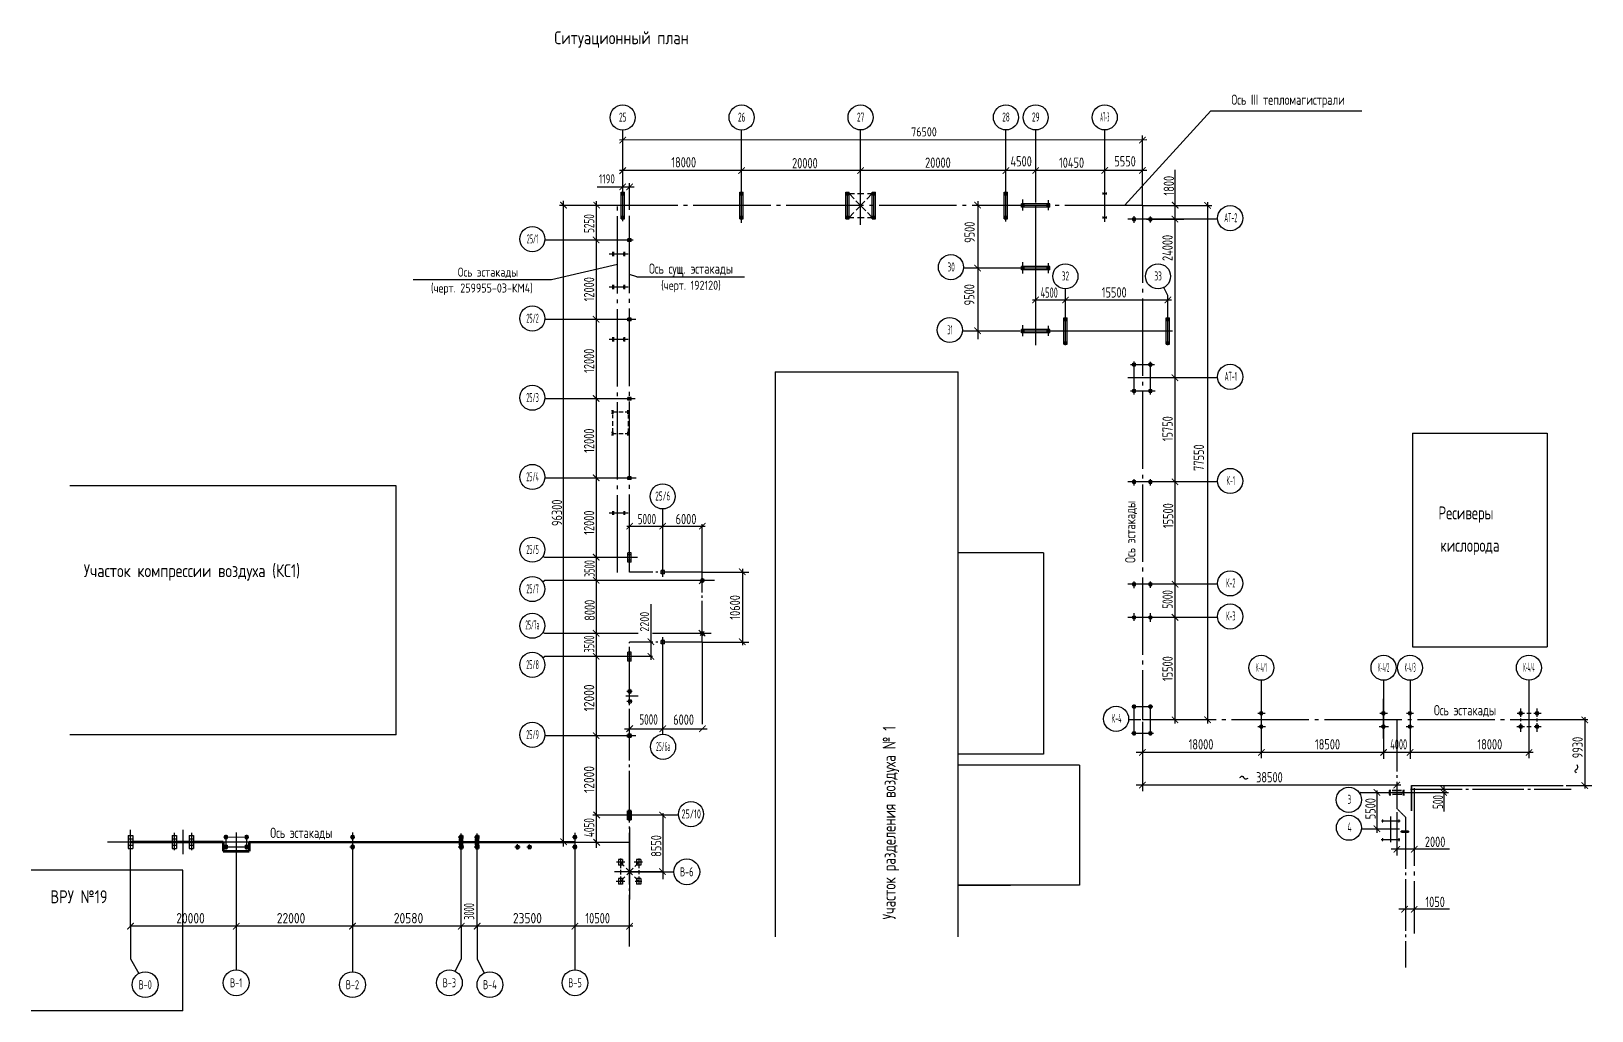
# Model space of a CAD drawing. Header units: inches. Extents: x -228863 to 215834, y 14270 to 189847.
# Drawn here: x -179242 to -149012, y 113064 to 132031 of the extents above; entities that cross this region are included whole.
import ezdxf
from ezdxf.enums import TextEntityAlignment as Align

# ---------------------------------------------------------------- set-up
doc = ezdxf.new("R2010")
doc.units = ezdxf.units.IN
doc.header["$MEASUREMENT"] = 0
doc.linetypes.add('ACAD_ISO04W100', pattern=[30, 24, -3, 0, -3])
doc.linetypes.add('GOST2.303 5', pattern=[24, 20, -1.5, 1, -1.5])
doc.layers.get('0').update_dxf_attribs({"linetype": 'CONTINUOUS', "lineweight": 20})
for name, color, linetype in [('DIM', 2, 'CONTINUOUS'), ('неосновной', 7, 'CONTINUOUS'), ('осевая', 7, 'ACAD_ISO04W100'), ('Размеры', 7, 'CONTINUOUS')]:
    doc.layers.add(name, color=color, linetype=linetype)
doc.layers.add('Text', color=7, linetype='CONTINUOUS', lineweight=30)
doc.layers.add('Сж.воздух', color=4, linetype='CONTINUOUS', lineweight=53)
doc.styles.add('GOST 2.304', font='CS_Gost2304.shx')
doc.styles.add('SPDS', font='SPDS.shx')
doc.styles.add('ГОСТ 2.304', font='CS_Gost2304.shx')

msp = doc.modelspace()

# ---------------------------------------------------------------- texts
at = {"ltscale": 6.666667, "attachment_point": 5, "rotation": 90, "style": 'GOST 2.304'}
for s, insert, char_height in [('\\A1;{\\W0.9;1800}', (-157205.053, 129039.88, -256), 200), ('\\A1;{\\W0.8;5250}', (-168435.888, 128306.937, -256), 200), ('\\A1;{\\W0.9;9500}', (-161064.417, 128138.31, -256), 200), ('\\A1;{\\W0.9;24000}', (-157231.101, 127835.223, -256), 200), ('\\A1;{\\W0.9;12000}', (-168435.888, 127035.103, -256), 200), ('\\A1;{\\W0.9;9500}', (-161070.426, 126928.318, -256), 200), ('\\A1;{\\W0.9;12000}', (-168435.888, 125649.93, -256), 200), ('\\A1;{\\W0.9;15750}', (-157229.412, 124334.005, -256), 200), ('\\A1;{\\W0.9;12000}', (-168435.888, 124103.07, -256), 200), ('\\A1;{\\W0.9;77550}', (-156623.643, 123774.305, -256), 200), ('\\A1;{\\W0.9;96300}', (-169058.909, 122706.822, -256), 200), ('\\A1;{\\W0.9;12000}', (-168435.888, 122515.773, -256), 200), ('\\A1;{\\W0.9;15500}', (-157219.434, 122650.278, -256), 200), ('\\A1;{\\W0.7;3500}', (-168426.737, 121626.466, -256), 200), ('\\A1;{\\W0.9;8000}', (-168424.384, 120819.173, -256), 200), ('\\A1;{\\W0.9;10600}', (-165610.002, 120874.655, -256), 200), ('\\A1;{\\W0.8;5000}', (-157229.412, 121029.583, -256), 200), ('\\A1;2200', (-167360.781, 120597.242, -256), 175), ('\\A1;{\\W0.7;3500}', (-168435.888, 120164.346, -256), 200), ('\\A1;{\\W0.9;15500}', (-157229.412, 119687.957, -256), 200), ('\\A1;12000', (-168435.888, 119122.628, -256), 200), ('\\A1;{\\W0.9;9930}', (-149287.894, 118161.212, -256), 200), ('\\A1;12000', (-168435.333, 117543.29, -256), 200), ('\\A1;{\\W0.9;5500}', (-153299.833, 116976.939, -256), 200), ('\\A1;{\\W0.8;500}', (-151992.303, 117105.639, -256), 200), ('\\A1;{\\W0.8;4050}', (-168435.333, 116610.597, -256), 200), ('\\A1;{\\W0.9;8550}', (-167135.793, 116254.956, -256), 200), ('\\A1;{\\W0.7;3000}', (-170760.986, 114987.922, -512), 200)]:
    msp.add_mtext(s, dxfattribs=dict(at, insert=insert, char_height=char_height))
at = {"layer": 'DIM', "color": 0, "style": 'GOST 2.304'}
for s, width, p in [('25', 0.6, (-167783.438, 130368.051, -256)), ('26', 0.6, (-165479.438, 130368.599, -256)), ('27', 0.6, (-163175.438, 130369.147, -256)), ('28', 0.6, (-160359.438, 130370.272, -256)), ('29', 0.6, (-159783.438, 130370.272, -256)), ('АТ-3', 0.35, (-158445.838, 130370.272, -256)), ('АТ-2', 0.5, (-156005.775, 128421.25, -256)), ('25/1', 0.5, (-169530.489, 128010.473, -256)), ('30', 0.6, (-161422.104, 127466.473, -256)), ('32', 0.6, (-159207.438, 127292.375, -256)), ('33', 0.6, (-157412.994, 127292.375, -256)), ('25/2', 0.5, (-169530.489, 126474.016, -256)), ('31', 0.5, (-161443.723, 126250.473, -256)), ('АТ-1', 0.5, (-156005.775, 125349.25, -256)), ('25/3', 0.5, (-169530.489, 124938.652, -256)), ('25/4', 0.5, (-169530.489, 123404.896, -256)), ('К-1', 0.5, (-156005.775, 123333.25, -256)), ('25/6', 0.6, (-167008.877, 123031.611, -256)), ('25/5', 0.5, (-169530.489, 121997.177, -256)), ('25/7', 0.5, (-169530.489, 121234.397, -256)), ('К-2', 0.5, (-156005.775, 121349.25, -256)), ('25/7а', 0.45, (-169534.246, 120534.939, -256)), ('К-3', 0.5, (-156005.775, 120709.25, -256)), ('25/8', 0.5, (-169530.489, 119766.298, -256)), ('К-4/1', 0.35, (-155412.474, 119713.197, -256)), ('К-4/2', 0.35, (-153044.509, 119713.197, -256)), ('К-4/3', 0.35, (-152532.509, 119713.197, -256)), ('К-4/4', 0.35, (-150228.619, 119714.7, -256)), ('К-4', 0.5, (-158216.26, 118726.643, -256)), ('25/9', 0.5, (-169530.489, 118411.641, -256)), ('25/6а', 0.45, (-167000.804, 118182.854, -256)), ('3', 0.6, (-153707.208, 117157.719, -256)), ('25/10', 0.7, (-166457.064, 116875.533, -256)), ('4', 0.6, (-153705.896, 116617.361, -256))]:
    msp.add_text(s, height=175, dxfattribs=dict(at, width=width)).set_placement(p, align=Align.MIDDLE_CENTER)
at = {"layer": 'DIM', "color": 0, "linetype": 'Continuous', "style": 'SPDS', "width": 0.9}
for s, p in [('Ресиверы ', (-151982.78, 122579.105, -256)), ('кислорода', (-151946.554, 121952.248, -256))]:
    msp.add_text(s, height=250, dxfattribs=at).set_placement(p)
at = {"layer": 'DIM', "color": 0, "linetype": 'Continuous', "style": 'SPDS'}
for s, p in [('Участок компрессии воздуха (КС1)', (-178225.14, 121460.167, -256)), ('ВРУ №19', (-178870.731, 115146.491, -322.18))]:
    msp.add_text(s, height=250, dxfattribs=at).set_placement(p)
at = {"layer": 'DIM', "color": 0, "linetype": 'Continuous', "style": 'SPDS', "width": 0.9}
msp.add_text('Участок разделения воздуха № 1', height=250, rotation=90, dxfattribs=at).set_placement((-162497.585, 114830.885, -256))
at = {"layer": 'DIM', "color": 0, "linetype": 'Continuous', "attachment_point": 5, "style": 'SPDS'}
for s, insert, char_height in [('\\A1;{\\W0.9;Ось III тепломагистрали}', (-154894.879, 130678.218, -256), 200), ('\\A1;76500', (-161948.462, 130082.662, -256), 175), ('\\A1;{\\W0.9;18000}', (-166602.926, 129492.866, -256), 200), ('\\A1;{\\W0.9;20000}', (-164255.241, 129475.822, -256), 200), ('\\A1;{\\W0.9;20000}', (-161678.433, 129486.25, -256), 200), ('\\A1;{\\W0.9;4500}', (-160066.074, 129511.962, -256), 200), ('\\A1;{\\W0.9;10450}', (-159089.76, 129485.767, -256), 200), ('\\A1;{\\W0.9;5550}', (-158053.65, 129511.962, -256), 200), ('\\A1;{\\W0.9;1190}', (-168089.533, 129172.247, -256), 175), ('\\A1;Ось эстакады', (-170393.164, 127353.023, -256), 175), ('\\A1;{\\W0.9;Ось сущ. эстакады}', (-166461.733, 127406.586, -256), 200), ('\\A1;{\\W0.7;4500}', (-159522.281, 126970.032, -256), 200), ('\\A1;{\\W0.9;15500}', (-158263.391, 126974.095, -256), 200), ('\\A1;{\\W0.8;5000}', (-167315.774, 122585.269, -256), 200), ('\\A1;{\\W0.9;6000}', (-166558.037, 122585.269, -256), 200), ('\\A1;{\\W0.8;5000}', (-167283.603, 118704.299, -256), 200), ('\\A1;{\\W0.9;Ось эстакады}', (-151468.825, 118868.741, -256), 200), ('\\A1;{\\W0.9;6000}', (-166605.058, 118701.539, -256), 200), ('\\A1;{\\W0.9;18000}', (-156582.279, 118223.135, -256), 200), ('\\A1;{\\W0.9;18500}', (-154131.509, 118223.135, -256), 200), ('\\A1;{\\W0.7;4000}', (-152752.448, 118223.135, -256), 200), ('\\A1;{\\W0.9;18000}', (-150987.559, 118223.135, -256), 200), ('\\A1;{\\W0.9;38500}', (-155257.268, 117585.238, -256), 200), ('\\A1;{\\W0.9;Ось эстакады}', (-174010.877, 116493.793, -256), 200), ('\\A1;{\\W0.9;2000}', (-152047.013, 116335.084, -256), 200), ('\\A1;{\\W0.9;1050}', (-152047.013, 115172.234, -256), 200), ('\\A1;20000', (-176156.174, 114856.239, -512), 200), ('\\A1;22000', (-174209, 114856.239, -512), 200), ('\\A1;20580', (-171933.165, 114856.239, -512), 200), ('\\A1;23500', (-169630.752, 114856.239, -512), 200), ('\\A1;{\\W0.9;10500}', (-168269.508, 114856.239, -512), 200)]:
    msp.add_mtext(s, dxfattribs=dict(at, insert=insert, char_height=char_height))
at = {"layer": 'DIM', "color": 7, "linetype": 'Continuous', "char_height": 175, "attachment_point": 5, "style": 'SPDS'}
for s, insert in [('\\A1;(черт. 259955-03-КМ4)', (-170512.828, 127034.804, -256)), ('\\A1;(черт. 192120)', (-166461.733, 127088.367, -256))]:
    msp.add_mtext(s, dxfattribs=dict(at, insert=insert))
at = {"layer": 'DIM', "color": 0, "linetype": 'Continuous', "insert": (-157936.349, 122337.749, -256), "char_height": 200, "attachment_point": 5, "rotation": 90, "style": 'SPDS'}
msp.add_mtext('\\A1;{\\W0.9;Ось эстакады}', dxfattribs=at)
at = {"layer": 'Text', "linetype": 'Continuous', "ltscale": 100, "style": 'ГОСТ 2.304'}
msp.add_text('Ситуационный план', height=250, dxfattribs=at).set_placement((-169108.827, 131779.5))
at = {"layer": 'неосновной', "linetype": 'Continuous', "lineweight": 25, "ltscale": 50, "style": 'GOST 2.304', "width": 0.8}
for s, p in [('В-6', (-166543.629, 115754.094, 185.131)), ('В-1', (-175272.212, 113605.728, -699.716)), ('В-3', (-171142.064, 113605.728, -721.572)), ('В-5', (-168708.606, 113605.728, -699.716)), ('В-0', (-177034.092, 113569.153, -256)), ('В-2', (-173019.412, 113569.153, -256)), ('В-4', (-170356.62, 113569.153, -256))]:
    msp.add_text(s, height=175, dxfattribs=at).set_placement(p, align=Align.MIDDLE_CENTER)

# ---------------------------------------------------------------- blocks, each defined once
blk = doc.blocks.new('_ArchTick')
at = {"color": 0, "linetype": 'ByBlock', "const_width": 0.15}
blk.add_lwpolyline([(-0.5, -0.5), (0.5, 0.5)], dxfattribs=at)

# ---------------------------------------------------------------- linework, layer by layer
at = {"layer": 'DIM', "color": 0, "ltscale": 10}
for centre in [(-167785.002, 130360.812, -256), (-165481.002, 130361.36, -256), (-163177.002, 130361.908, -256), (-160361.002, 130363.033, -256), (-159785.002, 130363.033, -256), (-158447.402, 130363.033, -256), (-156016.766, 128411.254, -256), (-169535.173, 128005.763, -256), (-161426.788, 127461.763, -256), (-159209.002, 127285.136, -256), (-157414.558, 127285.136, -256), (-169535.173, 126469.306, -256), (-161448.407, 126245.763, -256), (-156016.766, 125339.254, -256), (-169535.173, 124933.942, -256), (-169535.173, 123400.186, -256), (-156016.766, 123323.254, -256), (-167010.441, 123024.372, -256), (-169535.173, 121992.467, -256), (-156016.766, 121339.254, -256), (-169535.173, 121229.686, -256), (-156016.766, 120699.254, -256), (-169534.785, 120518.984, -256), (-169535.173, 119761.588, -256), (-155414.038, 119705.958, -256), (-153046.073, 119705.958, -256), (-152534.073, 119705.958, -256), (-150230.183, 119707.462, -256), (-158227.251, 118716.647, -256), (-169535.173, 118406.931, -256), (-167002.368, 118175.615, -256), (-153718.199, 117147.723, -256), (-166461.748, 116870.823, -256), (-153716.887, 116607.365, -256)]:
    msp.add_circle(centre, 243.101, dxfattribs=at)
at = {"layer": 'неосновной', "linetype": 'Continuous', "ltscale": 100}
for p, q in [((-158063.428, 128657.506, -256), (-156389.475, 130486.839, -256)), ((-156389.475, 130486.839, -256), (-153469.037, 130486.839, -256)), ((-167784.654, 128353.319, -256), (-167784.654, 130117.71, -256)), ((-165480.654, 128322.484, -256), (-165480.654, 130118.259, -256)), ((-163176.654, 128282.518, -256), (-163176.654, 130118.807, -256)), ((-163176.654, 128338.777, -256), (-163176.654, 130118.259, -256)), ((-160360.654, 128349.033, -256), (-160360.654, 130119.477, -256)), ((-160360.654, 128361.29, -256), (-160360.654, 130119.477, -256)), ((-159784.654, 128712.997, -256), (-159784.654, 130119.614, -256)), ((-158447.054, 128361.29, -256), (-158447.054, 130119.932, -256)), ((-157717.723, 128656.695, -256), (-157717.723, 130011.709, -256)), ((-157632.114, 129925.126, -256), (-167848.981, 129922.695, -256)), ((-157631.963, 129334.223, -256), (-167848.83, 129331.792, -256)), ((-167650.093, 128656.695, -256), (-167650.093, 129092.147, -256)), ((-157086.007, 129349.09, -256), (-157086.007, 118627.639, -256)), ((-168279.333, 129017.053, -256), (-167564.099, 129017.053, -256)), ((-167816.415, 128400.695, -256), (-167816.892, 128912.695, -256)), ((-167816.892, 128912.695, -256), (-167752.892, 128912.695, -256)), ((-167816.85, 128867.895, -256), (-167816.868, 128887.095, -256)), ((-167816.868, 128887.095, -256), (-167752.868, 128887.095, -256)), ((-167816.844, 128861.495, -256), (-167752.844, 128861.495, -256)), ((-167784.439, 128426.295, -256), (-167784.868, 128887.095, -256)), ((-167752.415, 128400.695, -256), (-167752.892, 128912.695, -256)), ((-165513.122, 128400.695, -256), (-165513.599, 128912.695, -256)), ((-165513.599, 128912.695, -256), (-165449.599, 128912.695, -256)), ((-165513.557, 128867.895, -256), (-165513.593, 128906.295, -256)), ((-165513.557, 128867.895, -256), (-165513.575, 128887.095, -256)), ((-165513.557, 128867.895, -256), (-165513.575, 128887.095, -256)), ((-165513.575, 128887.095, -256), (-165449.575, 128887.095, -256)), ((-165513.551, 128861.495, -256), (-165449.551, 128861.495, -256)), ((-165481.146, 128426.295, -256), (-165481.575, 128887.095, -256)), ((-165481.146, 128426.295, -256), (-165481.575, 128887.095, -256)), ((-165449.122, 128400.695, -256), (-165449.599, 128912.695, -256)), ((-165449.557, 128867.895, -256), (-165449.593, 128906.295, -256)), ((-163464.383, 128400.695, -256), (-163464.86, 128912.695, -256)), ((-163464.86, 128912.695, -256), (-163400.86, 128912.695, -256)), ((-163464.818, 128867.895, -256), (-163464.854, 128906.295, -256)), ((-163464.836, 128887.095, -256), (-163294.014, 128887.095, -256)), ((-163464.818, 128867.895, -256), (-163464.836, 128887.095, -256)), ((-163464.818, 128867.895, -256), (-163464.836, 128887.095, -256)), ((-163464.836, 128887.095, -256), (-163400.836, 128887.095, -256)), ((-163464.812, 128861.495, -256), (-163400.812, 128861.495, -256)), ((-163432.407, 128426.295, -256), (-163432.836, 128887.095, -256)), ((-163432.407, 128426.295, -256), (-163432.836, 128887.095, -256)), ((-163400.383, 128400.695, -256), (-163400.86, 128912.695, -256)), ((-163400.818, 128867.895, -256), (-163400.854, 128906.295, -256)), ((-163400.836, 128887.095, -256), (-163302.565, 128786.113, -256)), ((-163236.313, 128887.095, -256), (-163114.501, 128887.095, -256)), ((-163058.595, 128778.211, -256), (-162952.836, 128887.095, -256)), ((-163040.134, 128887.095, -256), (-162888.836, 128887.095, -256)), ((-162952.383, 128400.695, -256), (-162952.86, 128912.695, -256)), ((-162952.86, 128912.695, -256), (-162888.86, 128912.695, -256)), ((-162952.818, 128867.895, -256), (-162952.854, 128906.295, -256)), ((-162952.818, 128867.895, -256), (-162952.836, 128887.095, -256)), ((-162952.818, 128867.895, -256), (-162952.836, 128887.095, -256)), ((-162952.836, 128887.095, -256), (-162888.836, 128887.095, -256)), ((-162952.812, 128861.495, -256), (-162888.812, 128861.495, -256)), ((-162920.407, 128426.295, -256), (-162920.836, 128887.095, -256)), ((-162920.407, 128426.295, -256), (-162920.836, 128887.095, -256)), ((-162888.383, 128400.695, -256), (-162888.86, 128912.695, -256)), ((-162888.818, 128867.895, -256), (-162888.854, 128906.295, -256)), ((-160392.382, 128400.695, -256), (-160392.859, 128912.695, -256)), ((-160392.859, 128912.695, -256), (-160328.859, 128912.695, -256)), ((-160392.817, 128867.895, -256), (-160392.853, 128906.295, -256)), ((-160392.817, 128867.895, -256), (-160392.835, 128887.095, -256)), ((-160392.835, 128887.095, -256), (-160328.835, 128887.095, -256)), ((-160392.817, 128867.895, -256), (-160392.835, 128887.095, -256)), ((-160392.835, 128887.095, -256), (-160328.835, 128887.095, -256)), ((-160392.811, 128861.495, -256), (-160328.811, 128861.495, -256)), ((-160328.382, 128400.695, -256), (-160328.859, 128912.695, -256)), ((-160328.817, 128867.895, -256), (-160328.853, 128906.295, -256)), ((-158479.218, 128867.895, -256), (-158479.253, 128906.295, -256)), ((-158479.218, 128867.895, -256), (-158479.235, 128887.095, -256)), ((-158479.235, 128887.095, -256), (-158415.235, 128887.095, -256)), ((-158446.806, 128343.028, -256), (-158447.235, 128887.095, -256)), ((-158415.217, 128867.895, -256), (-158415.253, 128906.295, -256)), ((-167650.093, 128656.695, -256), (-169009.485, 128656.695, -256)), ((-168934.093, 116247.184, -256), (-168934.093, 128747.526, -256)), ((-168292.093, 116218.642, -256), (-168292.093, 128740.462, -256)), ((-163400.407, 128426.295, -256), (-163308.378, 128521.045, -256)), ((-163266.801, 128749.362, -256), (-163077.461, 128554.8, -256)), ((-163264.652, 128566.063, -256), (-163093.341, 128742.437, -256)), ((-163041.563, 128517.911, -256), (-162952.407, 128426.295, -256)), ((-160904.395, 128739.764, -256), (-160904.395, 126071.225, -256)), ((-159509.42, 128689.184, -256), (-160059.82, 128688.671, -256)), ((-160059.82, 128624.671, -256), (-160059.82, 128688.671, -256)), ((-159509.42, 128625.184, -256), (-160059.82, 128624.671, -256)), ((-160015.02, 128688.713, -256), (-160053.42, 128688.677, -256)), ((-160015.02, 128624.713, -256), (-160053.42, 128624.677, -256)), ((-160034.127, 128556.905, -256), (-160034.329, 128773.678, -256)), ((-160034.22, 128624.695, -256), (-160034.22, 128688.695, -256)), ((-160034.22, 128624.695, -256), (-160034.22, 128688.695, -256)), ((-159573.42, 128657.124, -256), (-160034.22, 128656.695, -256)), ((-159573.42, 128657.124, -256), (-160034.22, 128656.695, -256)), ((-160015.02, 128624.713, -256), (-160034.22, 128624.695, -256)), ((-160015.02, 128624.713, -256), (-160034.22, 128624.695, -256)), ((-160008.62, 128624.719, -256), (-160008.62, 128688.719, -256)), ((-159560.62, 128624.671, -256), (-159560.62, 128688.671, -256)), ((-159534.933, 128563.678, -256), (-159535.113, 128756.74, -256)), ((-159535.02, 128624.695, -256), (-159535.02, 128688.695, -256)), ((-159535.02, 128624.695, -256), (-159535.02, 128688.695, -256)), ((-159509.42, 128624.719, -256), (-159509.42, 128689.184, -256)), ((-157717.723, 128656.695, -256), (-156370.313, 128656.695, -256)), ((-156454.007, 128723.458, -256), (-156454.007, 118627.639, -256)), ((-167816.463, 128451.895, -256), (-167752.463, 128451.895, -256)), ((-167816.421, 128407.095, -256), (-167816.457, 128445.495, -256)), ((-167816.421, 128407.095, -256), (-167816.439, 128426.295, -256)), ((-167816.439, 128426.295, -256), (-167752.439, 128426.295, -256)), ((-167816.415, 128400.695, -256), (-167752.415, 128400.695, -256)), ((-167752.421, 128407.095, -256), (-167752.457, 128445.495, -256)), ((-165513.17, 128451.895, -256), (-165449.17, 128451.895, -256)), ((-165513.128, 128407.095, -256), (-165513.164, 128445.495, -256)), ((-165513.128, 128407.095, -256), (-165513.164, 128445.495, -256)), ((-165513.128, 128407.095, -256), (-165513.146, 128426.295, -256)), ((-165513.128, 128407.095, -256), (-165513.146, 128426.295, -256)), ((-165513.146, 128426.295, -256), (-165449.146, 128426.295, -256)), ((-165513.122, 128400.695, -256), (-165449.122, 128400.695, -256)), ((-165449.128, 128407.095, -256), (-165449.164, 128445.495, -256)), ((-165449.128, 128407.095, -256), (-165449.164, 128445.495, -256)), ((-163464.431, 128451.895, -256), (-163400.431, 128451.895, -256)), ((-163464.389, 128407.095, -256), (-163464.425, 128445.495, -256)), ((-163464.389, 128407.095, -256), (-163464.425, 128445.495, -256)), ((-163464.407, 128426.295, -256), (-163304.711, 128426.295, -256)), ((-163464.389, 128407.095, -256), (-163464.407, 128426.295, -256)), ((-163464.389, 128407.095, -256), (-163464.407, 128426.295, -256)), ((-163464.407, 128426.295, -256), (-163400.407, 128426.295, -256)), ((-163464.383, 128400.695, -256), (-163400.383, 128400.695, -256)), ((-163400.389, 128407.095, -256), (-163400.425, 128445.495, -256)), ((-163400.389, 128407.095, -256), (-163400.425, 128445.495, -256)), ((-163237.006, 128426.295, -256), (-163104.827, 128426.295, -256)), ((-163041.957, 128426.295, -256), (-162888.407, 128426.295, -256)), ((-162952.431, 128451.895, -256), (-162888.431, 128451.895, -256)), ((-162952.389, 128407.095, -256), (-162952.425, 128445.495, -256)), ((-162952.389, 128407.095, -256), (-162952.425, 128445.495, -256)), ((-162952.389, 128407.095, -256), (-162952.407, 128426.295, -256)), ((-162952.389, 128407.095, -256), (-162952.407, 128426.295, -256)), ((-162952.407, 128426.295, -256), (-162888.407, 128426.295, -256)), ((-162952.383, 128400.695, -256), (-162888.383, 128400.695, -256)), ((-162888.389, 128407.095, -256), (-162888.425, 128445.495, -256)), ((-162888.389, 128407.095, -256), (-162888.425, 128445.495, -256)), ((-160392.43, 128451.895, -256), (-160328.43, 128451.895, -256)), ((-160392.388, 128407.095, -256), (-160392.424, 128445.495, -256)), ((-160392.388, 128407.095, -256), (-160392.424, 128445.495, -256)), ((-160392.388, 128407.095, -256), (-160392.406, 128426.295, -256)), ((-160392.406, 128426.295, -256), (-160328.406, 128426.295, -256)), ((-160392.388, 128407.095, -256), (-160392.406, 128426.295, -256)), ((-160392.406, 128426.295, -256), (-160328.406, 128426.295, -256)), ((-160392.382, 128400.695, -256), (-160328.382, 128400.695, -256)), ((-160328.388, 128407.095, -256), (-160328.424, 128445.495, -256)), ((-160328.388, 128407.095, -256), (-160328.424, 128445.495, -256)), ((-158478.788, 128407.095, -256), (-158478.824, 128445.495, -256)), ((-158478.788, 128407.095, -256), (-158478.806, 128426.295, -256)), ((-158478.806, 128426.295, -256), (-158414.806, 128426.295, -256)), ((-158414.788, 128407.095, -256), (-158414.824, 128445.495, -256)), ((-156259.253, 128393.982, -256), (-157999.034, 128393.982, -256)), ((-157903.323, 128419.613, -256), (-157852.123, 128419.613, -256)), ((-157903.323, 128368.413, -256), (-157903.323, 128419.613, -256)), ((-157903.323, 128368.413, -256), (-157852.123, 128368.413, -256)), ((-157877.723, 128322.045, -256), (-157877.723, 128448.685, -256)), ((-157877.723, 128419.613, -256), (-157852.123, 128419.613, -256)), ((-157852.123, 128368.413, -256), (-157852.123, 128419.613, -256)), ((-157639.503, 128393.982, -256), (-156915.744, 128393.982, -256)), ((-157583.323, 128419.613, -256), (-157532.123, 128419.613, -256)), ((-157583.323, 128368.413, -256), (-157583.323, 128419.613, -256)), ((-157583.323, 128368.413, -256), (-157532.123, 128368.413, -256)), ((-157557.723, 128324.843, -256), (-157557.723, 128445.393, -256)), ((-157557.723, 128419.613, -256), (-157532.123, 128419.613, -256)), ((-157532.123, 128368.413, -256), (-157532.123, 128419.613, -256)), ((-167579.811, 127984.695, -256), (-169292.034, 127984.695, -256)), ((-167682.093, 127959.095, -256), (-167682.093, 128010.295, -256)), ((-167618.093, 128010.295, -256), (-167682.093, 128010.295, -256)), ((-167618.093, 127959.095, -256), (-167682.093, 127959.095, -256)), ((-167618.093, 127959.095, -256), (-167618.093, 128010.295, -256)), ((-167680.706, 127716.695, -256), (-168045.351, 127716.695, -256)), ((-169166.602, 127224.005, -256), (-167883.827, 127521.108, -256)), ((-167508.28, 127277.568, -256), (-167650.363, 127322.474, -256)), ((-167508.28, 127277.568, -256), (-165423.949, 127277.568, -256)), ((-159784.654, 127440.695, -256), (-161184.602, 127440.695, -256)), ((-159509.42, 127472.804, -256), (-160059.82, 127472.291, -256)), ((-160059.82, 127408.291, -256), (-160059.82, 127472.291, -256)), ((-159509.42, 127408.804, -256), (-160059.82, 127408.291, -256)), ((-160015.02, 127472.333, -256), (-160053.42, 127472.297, -256)), ((-160015.02, 127408.333, -256), (-160053.42, 127408.297, -256)), ((-160034.127, 127340.525, -256), (-160034.329, 127557.298, -256)), ((-160034.22, 127408.315, -256), (-160034.22, 127472.315, -256)), ((-160034.22, 127408.315, -256), (-160034.22, 127472.315, -256)), ((-159573.42, 127440.744, -256), (-160034.22, 127440.315, -256)), ((-159573.42, 127440.744, -256), (-160034.22, 127440.315, -256)), ((-160015.02, 127408.333, -256), (-160034.22, 127408.315, -256)), ((-160015.02, 127408.333, -256), (-160034.22, 127408.315, -256)), ((-160008.62, 127408.339, -256), (-160008.62, 127472.339, -256)), ((-159560.62, 127408.291, -256), (-159560.62, 127472.291, -256)), ((-159534.933, 127347.298, -256), (-159535.113, 127540.36, -256)), ((-159535.02, 127408.315, -256), (-159535.02, 127472.315, -256)), ((-159535.02, 127408.315, -256), (-159535.02, 127472.315, -256)), ((-159509.42, 127408.339, -256), (-159509.42, 127472.804, -256)), ((-171844.52, 127224.005, -256), (-169166.602, 127224.005, -256)), ((-167680.706, 127076.695, -256), (-168045.351, 127076.695, -256)), ((-167680.706, 127076.695, -256), (-168045.351, 127076.695, -256)), ((-159208.654, 125949.091, -256), (-159208.654, 127041.717, -256)), ((-157224.654, 126915.121, -256), (-157303.556, 127068.857, -256)), ((-159846.801, 126827.706, -256), (-157154.748, 126827.706, -256)), ((-157224.654, 125949.091, -256), (-157224.654, 126915.121, -256)), ((-167528.919, 126448.695, -256), (-169299.552, 126448.695, -256)), ((-167682.093, 126423.192, -256), (-167682.093, 126474.392, -256)), ((-167618.093, 126474.392, -256), (-167682.093, 126474.392, -256)), ((-167618.093, 126423.192, -256), (-167682.093, 126423.192, -256)), ((-167618.093, 126423.192, -256), (-167618.093, 126474.392, -256)), ((-159240.382, 125968.695, -256), (-159240.859, 126480.695, -256)), ((-159240.859, 126480.695, -256), (-159176.859, 126480.695, -256)), ((-159240.817, 126435.895, -256), (-159240.853, 126474.295, -256)), ((-159240.817, 126435.895, -256), (-159240.835, 126455.095, -256)), ((-159240.835, 126455.095, -256), (-159176.835, 126455.095, -256)), ((-159240.817, 126435.895, -256), (-159240.835, 126455.095, -256)), ((-159240.835, 126455.095, -256), (-159176.835, 126455.095, -256)), ((-159240.811, 126429.495, -256), (-159176.811, 126429.495, -256)), ((-159176.382, 125968.695, -256), (-159176.859, 126480.695, -256)), ((-159176.817, 126435.895, -256), (-159176.853, 126474.295, -256)), ((-157256.382, 125968.695, -256), (-157256.859, 126480.695, -256)), ((-157256.859, 126480.695, -256), (-157192.859, 126480.695, -256)), ((-157256.817, 126435.895, -256), (-157256.853, 126474.295, -256)), ((-157256.817, 126435.895, -256), (-157256.835, 126455.095, -256)), ((-157256.835, 126455.095, -256), (-157192.835, 126455.095, -256)), ((-157256.817, 126435.895, -256), (-157256.835, 126455.095, -256)), ((-157256.835, 126455.095, -256), (-157192.835, 126455.095, -256)), ((-157256.811, 126429.495, -256), (-157192.811, 126429.495, -256)), ((-157192.382, 125968.695, -256), (-157192.859, 126480.695, -256)), ((-157192.817, 126435.895, -256), (-157192.853, 126474.295, -256)), ((-167680.706, 126064.695, -256), (-168045.351, 126064.695, -256)), ((-167680.706, 126064.695, -256), (-168045.351, 126064.695, -256)), ((-160085.499, 126224.695, -256), (-161206.22, 126224.695, -256)), ((-159509.42, 126256.804, -256), (-160059.82, 126256.291, -256)), ((-160059.82, 126192.291, -256), (-160059.82, 126256.291, -256)), ((-159509.42, 126192.804, -256), (-160059.82, 126192.291, -256)), ((-160015.02, 126256.333, -256), (-160053.42, 126256.297, -256)), ((-160015.02, 126192.333, -256), (-160053.42, 126192.297, -256)), ((-160034.127, 126124.525, -256), (-160034.329, 126341.298, -256)), ((-160034.22, 126192.315, -256), (-160034.22, 126256.315, -256)), ((-160034.22, 126192.315, -256), (-160034.22, 126256.315, -256)), ((-159573.42, 126224.744, -256), (-160034.22, 126224.315, -256)), ((-159573.42, 126224.744, -256), (-160034.22, 126224.315, -256)), ((-160015.02, 126192.333, -256), (-160034.22, 126192.315, -256)), ((-160015.02, 126192.333, -256), (-160034.22, 126192.315, -256)), ((-160008.62, 126192.339, -256), (-160008.62, 126256.339, -256)), ((-159560.62, 126192.291, -256), (-159560.62, 126256.291, -256)), ((-159534.933, 126131.298, -256), (-159535.113, 126324.36, -256)), ((-159535.02, 126192.315, -256), (-159535.02, 126256.315, -256)), ((-159535.02, 126192.315, -256), (-159535.02, 126256.315, -256)), ((-159509.42, 126192.339, -256), (-159509.42, 126256.804, -256)), ((-159240.43, 126019.895, -256), (-159176.43, 126019.895, -256)), ((-159240.388, 125975.095, -256), (-159240.424, 126013.495, -256)), ((-159240.388, 125975.095, -256), (-159240.424, 126013.495, -256)), ((-159240.388, 125975.095, -256), (-159240.406, 125994.295, -256)), ((-159240.406, 125994.295, -256), (-159176.406, 125994.295, -256)), ((-159240.388, 125975.095, -256), (-159240.406, 125994.295, -256)), ((-159240.406, 125994.295, -256), (-159176.406, 125994.295, -256)), ((-159240.382, 125968.695, -256), (-159176.382, 125968.695, -256)), ((-159176.388, 125975.095, -256), (-159176.424, 126013.495, -256)), ((-159176.388, 125975.095, -256), (-159176.424, 126013.495, -256)), ((-157256.43, 126019.895, -256), (-157192.43, 126019.895, -256)), ((-157256.388, 125975.095, -256), (-157256.424, 126013.495, -256)), ((-157256.388, 125975.095, -256), (-157256.424, 126013.495, -256)), ((-157256.388, 125975.095, -256), (-157256.406, 125994.295, -256)), ((-157256.406, 125994.295, -256), (-157192.406, 125994.295, -256)), ((-157256.388, 125975.095, -256), (-157256.406, 125994.295, -256)), ((-157256.406, 125994.295, -256), (-157192.406, 125994.295, -256)), ((-157256.382, 125968.695, -256), (-157192.382, 125968.695, -256)), ((-157192.388, 125975.095, -256), (-157192.424, 126013.495, -256)), ((-157192.388, 125975.095, -256), (-157192.424, 126013.495, -256)), ((-157948.123, 125578.013, -256), (-157485.94, 125578.013, -256)), ((-157924.401, 125578.101, -256), (-157518.345, 125578.101, -256)), ((-157903.323, 125603.701, -256), (-157852.123, 125603.701, -256)), ((-157903.323, 125552.501, -256), (-157903.323, 125603.701, -256)), ((-157903.323, 125552.501, -256), (-157852.123, 125552.501, -256)), ((-157877.723, 125506.134, -256), (-157877.723, 125632.774, -256)), ((-157877.723, 125021.238, -256), (-157877.723, 125620.703, -256)), ((-157877.723, 125603.701, -256), (-157852.123, 125603.701, -256)), ((-157852.123, 125552.501, -256), (-157852.123, 125603.701, -256)), ((-157583.323, 125603.701, -256), (-157532.123, 125603.701, -256)), ((-157583.323, 125552.501, -256), (-157583.323, 125603.701, -256)), ((-157583.323, 125552.501, -256), (-157532.123, 125552.501, -256)), ((-157557.723, 125508.932, -256), (-157557.723, 125629.481, -256)), ((-157557.723, 125019.671, -256), (-157557.723, 125617.41, -256)), ((-157557.723, 125603.701, -256), (-157532.123, 125603.701, -256)), ((-157532.123, 125552.501, -256), (-157532.123, 125603.701, -256)), ((-156259.253, 125321.982, -256), (-157999.034, 125321.982, -256)), ((-167544.672, 124912.695, -256), (-169287.351, 124912.695, -256)), ((-167682.093, 124887.219, -256), (-167682.093, 124938.419, -256)), ((-167618.093, 124938.419, -256), (-167682.093, 124938.419, -256)), ((-167618.093, 124887.219, -256), (-167682.093, 124887.219, -256)), ((-167618.093, 124887.219, -256), (-167618.093, 124938.419, -256)), ((-157948.123, 125066.013, -256), (-157468.718, 125066.013, -256)), ((-157924.401, 125066.013, -256), (-157518.345, 125066.013, -256)), ((-157903.323, 125091.613, -256), (-157852.123, 125091.613, -256)), ((-157903.323, 125040.413, -256), (-157903.323, 125091.613, -256)), ((-157903.323, 125040.413, -256), (-157852.123, 125040.413, -256)), ((-157877.723, 124994.045, -256), (-157877.723, 125120.685, -256)), ((-157877.723, 125091.613, -256), (-157852.123, 125091.613, -256)), ((-157852.123, 125040.413, -256), (-157852.123, 125091.613, -256)), ((-157583.323, 125091.613, -256), (-157532.123, 125091.613, -256)), ((-157583.323, 125040.413, -256), (-157583.323, 125091.613, -256)), ((-157583.323, 125040.413, -256), (-157532.123, 125040.413, -256)), ((-157557.723, 124996.843, -256), (-157557.723, 125117.393, -256)), ((-157557.723, 125091.613, -256), (-157532.123, 125091.613, -256)), ((-157532.123, 125040.413, -256), (-157532.123, 125091.613, -256)), ((-167963.893, 124682.295, -256), (-168002.293, 124682.295, -256)), ((-167963.893, 124631.095, -256), (-168002.293, 124631.095, -256)), ((-167983.093, 124631.095, -256), (-167983.093, 124682.295, -256)), ((-167902.377, 124656.695, -256), (-167983.093, 124656.695, -256)), ((-167912.06, 124656.695, -256), (-167983.093, 124656.695, -256)), ((-167983.093, 124631.095, -256), (-167983.093, 124629.538, -256)), ((-167983.093, 124612.586, -256), (-167983.093, 124539.222, -256)), ((-167780.263, 124656.695, -256), (-167861.396, 124656.695, -256)), ((-167775.101, 124656.695, -256), (-167848.724, 124656.695, -256)), ((-167680.706, 124656.695, -256), (-167736.004, 124656.695, -256)), ((-167676.093, 124656.695, -256), (-167730.152, 124656.695, -256)), ((-167656.893, 124682.295, -256), (-167695.293, 124682.295, -256)), ((-167656.893, 124631.095, -256), (-167695.293, 124631.095, -256)), ((-167676.093, 124631.095, -256), (-167676.093, 124682.295, -256)), ((-167676.093, 124608.126, -256), (-167676.093, 124534.239, -256)), ((-167963.893, 124259.895, -256), (-168002.293, 124259.895, -256)), ((-167983.093, 124483.115, -256), (-167983.093, 124389.371, -256)), ((-167983.093, 124344.569, -256), (-167983.093, 124274.012, -256)), ((-167983.093, 124208.695, -256), (-167983.093, 124259.895, -256)), ((-167656.893, 124259.895, -256), (-167695.293, 124259.895, -256)), ((-167676.093, 124480.805, -256), (-167676.093, 124382.6, -256)), ((-167676.093, 124340.717, -256), (-167676.093, 124275.432, -256)), ((-167676.093, 124208.695, -256), (-167676.093, 124259.895, -256)), ((-167963.893, 124208.695, -256), (-168002.293, 124208.695, -256)), ((-167908.191, 124234.295, -256), (-167983.093, 124234.295, -256)), ((-167913.416, 124234.295, -256), (-167983.093, 124234.295, -256)), ((-167793.388, 124234.295, -256), (-167861.233, 124234.295, -256)), ((-167773.808, 124234.295, -256), (-167859.926, 124234.295, -256)), ((-167680.706, 124234.295, -256), (-167739.898, 124234.295, -256)), ((-167676.093, 124234.295, -256), (-167734.673, 124234.295, -256)), ((-167656.893, 124208.695, -256), (-167695.293, 124208.695, -256)), ((-167525.697, 123376.695, -256), (-169293.209, 123376.695, -256)), ((-167682.093, 123351.465, -256), (-167682.093, 123402.665, -256)), ((-167618.093, 123402.665, -256), (-167682.093, 123402.665, -256)), ((-167618.093, 123351.465, -256), (-167682.093, 123351.465, -256)), ((-167618.093, 123351.465, -256), (-167618.093, 123402.665, -256)), ((-157877.723, 123234.045, -256), (-157877.723, 123360.685, -256)), ((-157557.723, 123236.843, -256), (-157557.723, 123357.393, -256)), ((-156259.253, 123305.982, -256), (-157999.034, 123305.982, -256)), ((-157903.323, 123331.613, -256), (-157852.123, 123331.613, -256)), ((-157903.323, 123280.413, -256), (-157903.323, 123331.613, -256)), ((-157903.323, 123280.413, -256), (-157852.123, 123280.413, -256)), ((-157877.723, 123331.613, -256), (-157852.123, 123331.613, -256)), ((-157852.123, 123280.413, -256), (-157852.123, 123331.613, -256)), ((-157583.323, 123331.613, -256), (-157532.123, 123331.613, -256)), ((-157583.323, 123280.413, -256), (-157583.323, 123331.613, -256)), ((-157583.323, 123280.413, -256), (-157532.123, 123280.413, -256)), ((-157557.723, 123331.613, -256), (-157532.123, 123331.613, -256)), ((-157532.123, 123280.413, -256), (-157532.123, 123331.613, -256)), ((-167010.093, 121468.535, -256), (-167010.093, 122781.271, -256)), ((-167680.706, 122698.259, -256), (-168045.351, 122698.259, -256)), ((-167680.706, 122698.259, -256), (-168045.351, 122698.259, -256)), ((-167951.093, 122723.859, -256), (-167989.493, 122723.859, -256)), ((-167951.093, 122672.659, -256), (-167989.493, 122672.659, -256)), ((-167913.416, 122698.295, -256), (-167983.093, 122698.295, -256)), ((-167970.293, 122672.659, -256), (-167970.293, 122723.859, -256)), ((-167773.808, 122698.295, -256), (-167859.926, 122698.295, -256)), ((-167733.893, 122723.859, -256), (-167772.293, 122723.859, -256)), ((-167733.893, 122672.659, -256), (-167772.293, 122672.659, -256)), ((-167753.093, 122672.659, -256), (-167753.093, 122723.859, -256)), ((-167676.093, 122698.295, -256), (-167734.673, 122698.295, -256)), ((-167702.612, 122448.021, -256), (-166188.126, 122448.021, -256)), ((-166242.093, 121559.095, -256), (-166242.093, 122484.116, -256)), ((-169293.347, 121840.695, -256), (-169329.265, 121863.237, -256)), ((-167496.432, 121840.695, -256), (-169293.347, 121840.695, -256)), ((-167682.093, 121751.095, -256), (-167682.093, 121930.295, -256)), ((-167618.093, 121930.295, -256), (-167682.093, 121930.295, -256)), ((-167618.093, 121891.895, -256), (-167682.093, 121891.895, -256)), ((-167618.093, 121751.095, -256), (-167618.093, 121930.295, -256)), ((-167618.093, 121789.495, -256), (-167682.093, 121789.495, -256)), ((-167618.093, 121751.095, -256), (-167682.093, 121751.095, -256)), ((-167042.093, 121527.095, -256), (-167042.093, 121591.095, -256)), ((-166978.093, 121591.095, -256), (-167042.093, 121591.095, -256)), ((-166978.093, 121527.095, -256), (-167042.093, 121527.095, -256)), ((-166978.093, 121527.095, -256), (-166978.093, 121591.095, -256)), ((-166242.093, 121559.095, -256), (-165339.654, 121559.095, -256)), ((-165462.833, 121620.578, -256), (-165462.833, 120143.839, -256)), ((-169293.347, 121392.695, -256), (-169333.592, 121365.567, -256)), ((-166005.05, 121392.695, -256), (-169293.347, 121392.695, -256)), ((-166204.657, 121430.473, -256), (-166305.844, 121328.362, -256)), ((-166237.649, 121433.55, -256), (-166282.698, 121388.089, -256)), ((-166282.698, 121388.089, -256), (-166246.538, 121351.841, -256)), ((-166274.196, 121424.876, -256), (-166210.274, 121360.799, -256)), ((-166201.488, 121397.301, -256), (-166246.538, 121351.841, -256)), ((-166237.649, 121433.55, -256), (-166201.488, 121397.301, -256)), ((-166219.438, 121415.295, -256), (-166201.488, 121397.301, -256)), ((-156259.253, 121321.982, -256), (-157999.034, 121321.982, -256)), ((-157903.323, 121347.613, -256), (-157852.123, 121347.613, -256)), ((-157903.323, 121296.413, -256), (-157903.323, 121347.613, -256)), ((-157903.323, 121296.413, -256), (-157852.123, 121296.413, -256)), ((-157877.723, 121250.045, -256), (-157877.723, 121376.685, -256)), ((-157877.723, 121347.613, -256), (-157852.123, 121347.613, -256)), ((-157852.123, 121296.413, -256), (-157852.123, 121347.613, -256)), ((-157583.323, 121347.613, -256), (-157532.123, 121347.613, -256)), ((-157583.323, 121296.413, -256), (-157583.323, 121347.613, -256)), ((-157583.323, 121296.413, -256), (-157532.123, 121296.413, -256)), ((-157557.723, 121252.843, -256), (-157557.723, 121373.393, -256)), ((-157557.723, 121347.613, -256), (-157532.123, 121347.613, -256)), ((-157532.123, 121296.413, -256), (-157532.123, 121347.613, -256)), ((-167231.712, 119859.804, -256), (-167231.712, 120621.955, -256)), ((-156259.253, 120681.982, -256), (-157999.034, 120681.982, -256)), ((-157903.323, 120707.613, -256), (-157852.123, 120707.613, -256)), ((-157903.323, 120656.413, -256), (-157903.323, 120707.613, -256)), ((-157903.323, 120656.413, -256), (-157852.123, 120656.413, -256)), ((-157877.723, 120612.015, -256), (-157877.723, 120763.128, -256)), ((-157877.723, 120707.613, -256), (-157852.123, 120707.613, -256)), ((-157852.123, 120656.413, -256), (-157852.123, 120707.613, -256)), ((-157583.323, 120707.613, -256), (-157532.123, 120707.613, -256)), ((-157583.323, 120656.413, -256), (-157583.323, 120707.613, -256)), ((-157583.323, 120656.413, -256), (-157532.123, 120656.413, -256)), ((-157557.723, 120598.024, -256), (-157557.723, 120765.926, -256)), ((-157557.723, 120707.613, -256), (-157532.123, 120707.613, -256)), ((-157532.123, 120656.413, -256), (-157532.123, 120707.613, -256)), ((-169293.347, 120368.695, -256), (-169329.265, 120391.237, -256)), ((-167483.234, 120368.695, -256), (-169292.959, 120368.695, -256)), ((-166070.588, 120368.695, -256), (-167206.967, 120368.695, -256)), ((-166189.897, 120317.045, -256), (-166307.414, 120433.332, -256)), ((-166204.657, 120406.473, -256), (-166282.893, 120327.522, -256)), ((-166246.674, 120409.535, -256), (-166282.713, 120373.166, -256)), ((-166282.713, 120373.166, -256), (-166237.513, 120327.856, -256)), ((-166274.196, 120400.876, -256), (-166210.274, 120336.799, -256)), ((-166246.674, 120409.535, -256), (-166201.473, 120364.224, -256)), ((-166201.473, 120364.224, -256), (-166237.513, 120327.856, -256)), ((-167042.093, 120170.295, -256), (-167042.093, 120234.295, -256)), ((-166978.093, 120234.295, -256), (-167042.093, 120234.295, -256)), ((-166978.093, 120170.295, -256), (-167042.093, 120170.295, -256)), ((-167010.093, 118418.594, -256), (-167010.093, 120296.263, -256)), ((-166978.093, 120170.295, -256), (-166978.093, 120234.295, -256)), ((-166242.093, 120202.295, -256), (-165339.654, 120202.295, -256)), ((-166242.093, 120202.295, -256), (-166242.093, 118614.038, -256)), ((-169293.347, 119920.695, -256), (-169333.592, 119893.567, -256)), ((-167209.102, 119920.695, -256), (-169292.959, 119920.695, -256)), ((-167682.093, 119831.095, -256), (-167682.093, 120010.295, -256)), ((-167618.093, 120010.295, -256), (-167682.093, 120010.295, -256)), ((-167618.093, 119971.895, -256), (-167682.093, 119971.895, -256)), ((-167618.093, 119869.495, -256), (-167682.093, 119869.495, -256)), ((-167618.093, 119831.095, -256), (-167682.093, 119831.095, -256)), ((-167618.093, 119831.095, -256), (-167618.093, 120010.295, -256)), ((-155413.69, 119462.857, -256), (-155413.69, 117953.208, -256)), ((-153045.69, 119462.857, -256), (-153045.69, 117945.056, -256)), ((-152533.69, 119462.857, -256), (-152533.69, 117945.056, -256)), ((-150229.835, 119464.36, -256), (-150229.835, 117953.208, -256)), ((-167703.959, 119249.347, -300.618), (-167604.277, 119249.372, -299.45)), ((-167674.546, 119222.97, -300.3), (-167674.537, 119277.251, -300.3)), ((-167674.546, 119222.97, -300.3), (-167623.329, 119222.984, -299.646)), ((-167674.537, 119277.251, -300.3), (-167623.337, 119277.265, -299.646)), ((-167623.329, 119222.984, -299.646), (-167623.337, 119277.265, -299.646)), ((-167703.959, 119056.043, -300.618), (-167604.277, 119056.019, -299.45)), ((-167674.546, 119082.42, -300.3), (-167623.329, 119082.406, -299.646)), ((-167674.546, 119082.42, -300.3), (-167674.537, 119028.139, -300.3)), ((-167674.537, 119028.139, -300.3), (-167623.337, 119028.125, -299.646)), ((-167623.329, 119082.406, -299.646), (-167623.337, 119028.125, -299.646)), ((-157924.401, 118954.013, -256), (-157518.345, 118954.013, -256)), ((-157903.323, 118979.613, -256), (-157852.123, 118979.613, -256)), ((-157903.323, 118928.413, -256), (-157903.323, 118979.613, -256)), ((-157903.323, 118928.413, -256), (-157852.123, 118928.413, -256)), ((-157877.723, 118397.238, -256), (-157877.723, 118996.703, -256)), ((-157877.723, 118979.613, -256), (-157852.123, 118979.613, -256)), ((-157852.123, 118928.413, -256), (-157852.123, 118979.613, -256)), ((-157583.323, 118979.613, -256), (-157532.123, 118979.613, -256)), ((-157583.323, 118928.413, -256), (-157583.323, 118979.613, -256)), ((-157583.323, 118928.413, -256), (-157532.123, 118928.413, -256)), ((-157557.723, 118395.671, -256), (-157557.723, 118993.41, -256)), ((-157557.723, 118979.613, -256), (-157532.123, 118979.613, -256)), ((-157532.123, 118928.413, -256), (-157532.123, 118979.613, -256)), ((-155481.542, 118826.013, -256), (-155339.941, 118826.013, -256)), ((-155439.29, 118851.613, -256), (-155388.09, 118851.613, -256)), ((-155439.29, 118800.413, -256), (-155439.29, 118851.613, -256)), ((-155413.69, 118851.613, -256), (-155388.09, 118851.613, -256)), ((-155388.09, 118800.413, -256), (-155388.09, 118851.613, -256)), ((-153117.527, 118826.013, -256), (-152967.188, 118826.013, -256)), ((-153071.29, 118851.613, -256), (-153020.09, 118851.613, -256)), ((-153071.29, 118800.413, -256), (-153071.29, 118851.613, -256)), ((-153045.69, 118467.178, -256), (-153045.69, 119102.408, -256)), ((-153045.69, 118334.143, -256), (-153045.69, 119038.864, -256)), ((-153045.69, 118851.613, -256), (-153020.09, 118851.613, -256)), ((-153020.09, 118800.413, -256), (-153020.09, 118851.613, -256)), ((-152604.279, 118826.013, -256), (-152468.789, 118826.013, -256)), ((-152559.29, 118851.613, -256), (-152508.09, 118851.613, -256)), ((-152559.29, 118800.413, -256), (-152559.29, 118851.613, -256)), ((-152533.69, 118851.613, -256), (-152508.09, 118851.613, -256)), ((-152508.09, 118800.413, -256), (-152508.09, 118851.613, -256)), ((-150459.294, 118826.013, -256), (-150314.783, 118826.013, -256)), ((-150415.29, 118851.613, -256), (-150364.09, 118851.613, -256)), ((-150415.29, 118800.413, -256), (-150415.29, 118851.613, -256)), ((-150389.69, 118754.936, -256), (-150389.69, 118916.62, -256)), ((-150389.69, 118851.613, -256), (-150364.09, 118851.613, -256)), ((-150364.09, 118800.413, -256), (-150364.09, 118851.613, -256)), ((-150267.707, 118826.013, -256), (-150187.149, 118826.013, -256)), ((-150133.791, 118826.013, -256), (-149990.702, 118826.013, -256)), ((-150095.29, 118851.613, -256), (-150044.09, 118851.613, -256)), ((-150095.29, 118800.413, -256), (-150095.29, 118851.613, -256)), ((-150069.69, 118754.936, -256), (-150069.69, 118917.665, -256)), ((-150069.69, 118851.613, -256), (-150044.09, 118851.613, -256)), ((-150044.09, 118800.413, -256), (-150044.09, 118851.613, -256)), ((-167749.632, 118525.899, -256), (-166146.503, 118525.899, -256)), ((-157750.137, 118697.294, -256), (-157987.094, 118697.294, -256)), ((-157717.723, 118660.343, -256), (-157717.723, 117316.57, -256)), ((-155480.134, 118570.013, -256), (-155332.16, 118570.013, -256)), ((-155439.29, 118800.413, -256), (-155388.09, 118800.413, -256)), ((-155439.29, 118595.613, -256), (-155388.09, 118595.613, -256)), ((-155439.29, 118544.413, -256), (-155439.29, 118595.613, -256)), ((-155439.29, 118544.413, -256), (-155388.09, 118544.413, -256)), ((-155413.69, 118595.613, -256), (-155388.09, 118595.613, -256)), ((-155388.09, 118544.413, -256), (-155388.09, 118595.613, -256)), ((-153131.717, 118570.013, -256), (-152952.816, 118570.013, -256)), ((-153071.29, 118800.413, -256), (-153020.09, 118800.413, -256)), ((-153071.29, 118595.613, -256), (-153020.09, 118595.613, -256)), ((-153071.29, 118544.413, -256), (-153071.29, 118595.613, -256)), ((-153071.29, 118544.413, -256), (-153020.09, 118544.413, -256)), ((-153045.69, 118595.613, -256), (-153020.09, 118595.613, -256)), ((-153020.09, 118544.413, -256), (-153020.09, 118595.613, -256)), ((-152604.942, 118570.013, -256), (-152466.343, 118570.013, -256)), ((-152559.29, 118800.413, -256), (-152508.09, 118800.413, -256)), ((-152559.29, 118595.613, -256), (-152508.09, 118595.613, -256)), ((-152559.29, 118544.413, -256), (-152559.29, 118595.613, -256)), ((-152559.29, 118544.413, -256), (-152508.09, 118544.413, -256)), ((-152533.69, 118595.613, -256), (-152508.09, 118595.613, -256)), ((-152508.09, 118544.413, -256), (-152508.09, 118595.613, -256)), ((-150461.74, 118570.013, -256), (-150318.949, 118570.013, -256)), ((-150415.29, 118800.413, -256), (-150364.09, 118800.413, -256)), ((-150415.29, 118595.613, -256), (-150364.09, 118595.613, -256)), ((-150415.29, 118544.413, -256), (-150415.29, 118595.613, -256)), ((-150415.29, 118544.413, -256), (-150364.09, 118544.413, -256)), ((-150389.69, 118668.583, -256), (-150389.69, 118721.891, -256)), ((-150389.69, 118467.178, -256), (-150389.69, 118628.863, -256)), ((-150389.69, 118595.613, -256), (-150364.09, 118595.613, -256)), ((-150364.09, 118544.413, -256), (-150364.09, 118595.613, -256)), ((-150268.735, 118570.013, -256), (-150183.99, 118570.013, -256)), ((-150129.59, 118570.013, -256), (-149990.702, 118570.013, -256)), ((-150095.29, 118800.413, -256), (-150044.09, 118800.413, -256)), ((-150095.29, 118595.613, -256), (-150044.09, 118595.613, -256)), ((-150095.29, 118544.413, -256), (-150095.29, 118595.613, -256)), ((-150095.29, 118544.413, -256), (-150044.09, 118544.413, -256)), ((-150069.69, 118663.356, -256), (-150069.69, 118725.027, -256)), ((-150069.69, 118467.178, -256), (-150069.69, 118629.908, -256)), ((-150069.69, 118595.613, -256), (-150044.09, 118595.613, -256)), ((-150044.09, 118544.413, -256), (-150044.09, 118595.613, -256)), ((-149148.334, 118750.079, -256), (-149148.334, 117365.657, -256)), ((-167530.881, 118384.695, -256), (-169293.09, 118384.695, -256)), ((-157928.942, 118442.013, -256), (-157501.902, 118442.013, -256)), ((-157903.323, 118467.613, -256), (-157852.123, 118467.613, -256)), ((-157903.323, 118416.413, -256), (-157903.323, 118467.613, -256)), ((-157903.323, 118416.413, -256), (-157852.123, 118416.413, -256)), ((-157877.723, 118467.613, -256), (-157852.123, 118467.613, -256)), ((-157852.123, 118416.413, -256), (-157852.123, 118467.613, -256)), ((-157583.323, 118467.613, -256), (-157532.123, 118467.613, -256)), ((-157583.323, 118416.413, -256), (-157583.323, 118467.613, -256)), ((-157583.323, 118416.413, -256), (-157532.123, 118416.413, -256)), ((-157557.723, 118467.613, -256), (-157532.123, 118467.613, -256)), ((-157532.123, 118416.413, -256), (-157532.123, 118467.613, -256)), ((-150144.78, 118066.313, -256), (-157836.622, 118066.313, -256)), ((-152711.602, 117434.313, -256), (-157836.622, 117434.313, -256)), ((-153174.82, 117329.436, -256), (-153174.82, 116512.528, -256)), ((-151880.069, 117414.662, -256), (-151880.069, 116924.212, -256)), ((-153478.103, 117291.285, -256), (-153509.552, 117272.481, -256)), ((-153171.217, 117291.285, -256), (-151790.605, 117291.285, -256)), ((-166707.724, 116848.695, -256), (-168362.916, 116848.695, -256)), ((-167008.093, 116890.754, -256), (-167008.093, 115609.315, -256)), ((-153087.564, 116740.891, -256), (-152727.109, 116740.891, -256)), ((-153076.106, 116760.781, -256), (-153057.542, 116760.781, -256)), ((-153076.106, 116721.001, -256), (-153057.542, 116721.001, -256)), ((-153066.824, 116760.781, -256), (-153066.824, 116721.001, -256)), ((-152907.704, 116327.725, -256), (-152907.704, 116826.32, -256)), ((-152789.69, 116911.72, -256), (-152789.69, 116068.112, -256)), ((-152759.192, 116760.781, -256), (-152740.628, 116760.781, -256)), ((-152759.192, 116740.891, -256), (-152740.628, 116740.891, -256)), ((-152759.192, 116721.001, -256), (-152740.628, 116721.001, -256)), ((-152749.91, 116760.781, -256), (-152749.91, 116721.001, -256)), ((-177363.529, 116395.622, -79.693), (-177276.929, 116395.598, -78.586)), ((-177363.512, 116457.922, -79.693), (-177276.912, 116457.898, -78.586)), ((-177363.512, 116457.922, -79.693), (-177276.912, 116457.898, -78.586)), ((-177363.512, 116457.922, -256), (-177363.512, 116208.722, -256)), ((-177276.912, 116457.898, -256), (-177276.912, 116208.698, -256)), ((-176514.381, 116395.392, -147.983), (-176427.781, 116395.369, -146.876)), ((-176514.364, 116457.692, -147.983), (-176427.764, 116457.669, -146.876)), ((-176514.364, 116457.692, -147.983), (-176427.764, 116457.669, -146.876)), ((-176514.364, 116457.692, -324.29), (-176514.364, 116208.492, -324.29)), ((-176427.764, 116457.669, -324.29), (-176427.764, 116208.469, -324.29)), ((-176183.56, 116395.302, -143.756), (-176096.96, 116395.279, -142.65)), ((-176183.543, 116457.602, -143.756), (-176096.943, 116457.579, -142.65)), ((-176183.543, 116457.602, -143.756), (-176096.943, 116457.579, -142.65)), ((-176183.543, 116457.602, -320.063), (-176183.543, 116208.402, -320.063)), ((-176096.943, 116457.579, -320.063), (-176096.943, 116208.379, -320.063)), ((-175516.785, 116428.817, -55.835), (-175029.975, 116428.696, -50.112)), ((-175496.23, 116396.817, -55.835), (-175445.012, 116396.803, -55.181)), ((-175496.212, 116460.817, -55.835), (-175445.012, 116460.803, -55.181)), ((-175496.212, 116460.817, -256), (-175496.212, 116396.817, -256)), ((-175470.612, 116473.094, -256), (-175470.612, 116184.847, -256)), ((-175445.012, 116460.817, -256), (-175445.012, 116396.803, -256)), ((-175272.212, 116515.608, -256), (-175272.212, 114487.728, -443.716)), ((-175099.412, 116460.696, -256), (-175099.412, 116396.709, -256)), ((-175099.412, 116460.696, -256), (-175048.23, 116460.682, -255.346)), ((-175099.412, 116396.709, -50.765), (-175048.23, 116396.696, -50.112)), ((-175073.812, 116473.142, -256), (-175073.812, 116184.473, -256)), ((-175048.23, 116460.682, -50.112), (-175048.23, 116396.696, -50.112)), ((-173064.507, 116428.718, -51.152), (-172976.021, 116428.696, -50.112)), ((-173045.458, 116460.696, -256), (-173045.458, 116396.709, -256)), ((-173045.458, 116460.696, -256), (-172994.276, 116460.682, -255.346)), ((-173045.458, 116396.709, -50.765), (-172994.276, 116396.696, -50.112)), ((-173019.412, 116515.608, -256), (-173019.412, 114451.153)), ((-172994.276, 116460.682, -50.112), (-172994.276, 116396.696, -50.112)), ((-170968.653, 116428.72, -51.282), (-170869.126, 116428.696, -50.112)), ((-170661.881, 116428.721, -51.295), (-170561.235, 116428.696, -50.112)), ((-168765.939, 116428.721, -51.295), (-168665.293, 116428.696, -50.112)), ((-168734.73, 116460.696, -256), (-168734.73, 116396.709, -256)), ((-168734.73, 116460.696, -256), (-168683.547, 116460.682, -255.346)), ((-168734.73, 116396.709, -50.765), (-168683.547, 116396.696, -50.112)), ((-168708.606, 116512.166, -256), (-168708.606, 114701.153, -256)), ((-168683.547, 116460.682, -50.112), (-168683.547, 116396.696, -50.112)), ((-167650.093, 116613.077, -256), (-167650.093, 115219.632, -256)), ((-153076.106, 116402.761, -256), (-153057.542, 116402.761, -256)), ((-153066.824, 116402.761, -256), (-153066.824, 116362.981, -256)), ((-152757.866, 116402.761, -256), (-152739.302, 116402.761, -256)), ((-152748.584, 116402.761, -256), (-152748.584, 116362.981, -256)), ((-152698.174, 116547.909, -256), (-152565.855, 116547.909, -256)), ((-152698.134, 116522.833, -256), (-152565.815, 116522.833, -256)), ((-152687.986, 116545.956, -256), (-152698.096, 116545.956, -256)), ((-152687.986, 116524.74, -256), (-152698.096, 116524.74, -256)), ((-152687.986, 116545.956, -256), (-152687.986, 116524.74, -256)), ((-152575.97, 116545.956, -256), (-152575.97, 116524.74, -256)), ((-152575.97, 116545.956, -256), (-152565.86, 116545.956, -256)), ((-152575.97, 116524.74, -256), (-152565.86, 116524.74, -256)), ((-177363.512, 116208.722, -79.692), (-177276.912, 116208.698, -78.586)), ((-177363.496, 116271.022, -79.692), (-177276.896, 116270.998, -78.586)), ((-176514.364, 116208.492, -147.982), (-176427.764, 116208.469, -146.876)), ((-176514.347, 116270.792, -147.982), (-176427.747, 116270.769, -146.876)), ((-176183.543, 116208.402, -143.755), (-176096.943, 116208.379, -142.649)), ((-176183.526, 116270.702, -143.755), (-176096.926, 116270.679, -142.649)), ((-175517.88, 116236.817, -55.835), (-175029.338, 116236.695, -50.111)), ((-175496.212, 116204.817, -256), (-175445.03, 116204.803, -255.346)), ((-175496.195, 116268.817, -55.835), (-175445.012, 116268.803, -55.181)), ((-175496.195, 116268.817, -55.835), (-175496.195, 116204.83, -55.835)), ((-175445.012, 116268.803, -256), (-175445.012, 116204.817, -256)), ((-175099.412, 116268.709, -50.765), (-175048.195, 116268.695, -50.111)), ((-175099.412, 116268.709, -256), (-175099.412, 116204.695, -256)), ((-175099.412, 116204.709, -50.765), (-175048.212, 116204.695, -50.111)), ((-175048.212, 116268.695, -256), (-175048.212, 116204.695, -256)), ((-173070.411, 116236.719, -51.224), (-172975.384, 116236.695, -50.111)), ((-173045.458, 116268.709, -50.765), (-172994.241, 116268.695, -50.111)), ((-173045.458, 116268.709, -256), (-173045.458, 116204.695, -256)), ((-173045.458, 116204.709, -50.765), (-172994.258, 116204.695, -50.111)), ((-172994.258, 116268.695, -256), (-172994.258, 116204.695, -256)), ((-170969.932, 116236.721, -51.299), (-170868.489, 116236.695, -50.111)), ((-170965.067, 116236.796, -54.85), (-170864.178, 116236.771, -53.667)), ((-170660.279, 116236.72, -51.279), (-170560.598, 116236.695, -50.111)), ((-169872.917, 116235.669, 204.978), (-169773.236, 116235.644, 206.146)), ((-169848.685, 116263.097, 205.235), (-169848.677, 116208.816, 205.235)), ((-169848.685, 116263.097, 205.235), (-169797.468, 116263.083, 205.889)), ((-169848.677, 116208.816, 205.235), (-169797.477, 116208.802, 205.889)), ((-169797.468, 116263.083, 205.889), (-169797.477, 116208.802, 205.889)), ((-169643.318, 116236.72, 204.721), (-169543.636, 116236.695, 205.889)), ((-169613.905, 116263.097, 205.039), (-169562.688, 116263.083, 205.693)), ((-169613.905, 116263.097, 205.039), (-169613.896, 116208.816, 205.039)), ((-169613.896, 116208.816, 205.039), (-169562.696, 116208.802, 205.693)), ((-169562.688, 116263.083, 205.693), (-169562.696, 116208.802, 205.693)), ((-168764.337, 116236.72, -51.279), (-168664.656, 116236.695, -50.111)), ((-168734.73, 116268.709, -50.765), (-168683.513, 116268.695, -50.111)), ((-168734.73, 116268.709, -256), (-168734.73, 116204.695, -256)), ((-168734.73, 116204.709, -50.765), (-168683.53, 116204.695, -50.111)), ((-168683.53, 116268.695, -256), (-168683.53, 116204.695, -256)), ((-153090.255, 116382.871, -256), (-152728.206, 116382.871, -256)), ((-153076.106, 116362.981, -256), (-153057.542, 116362.981, -256)), ((-151766.383, 116191.307, -256), (-152896.043, 116191.307, -256)), ((-152757.866, 116382.871, -256), (-152739.302, 116382.871, -256)), ((-152757.866, 116362.981, -256), (-152739.302, 116362.981, -256)), ((-167743.438, 115939.795, -256), (-167906.773, 115939.795, -256)), ((-167866.093, 115993.795, -256), (-167866.093, 115885.795, -256)), ((-167786.093, 115993.795, -256), (-167866.093, 115993.795, -256)), ((-167786.093, 115885.795, -256), (-167866.093, 115885.795, -256)), ((-167826.093, 116014.221, -256), (-167826.093, 115827.347, -256)), ((-167826.093, 115939.795, -256), (-167754.004, 115863.815, -256)), ((-167826.093, 115792.88, -256), (-167826.093, 115700.41, -256)), ((-167786.093, 115993.795, -256), (-167786.093, 115885.795, -256)), ((-167715.257, 115822.977, -256), (-167593.073, 115694.197, -256)), ((-167584.72, 115823.197, -256), (-167705.397, 115696.006, -256)), ((-167401.708, 115939.795, -256), (-167560.26, 115939.795, -256)), ((-167474.093, 115939.795, -256), (-167550.115, 115859.67, -256)), ((-167514.093, 115993.795, -256), (-167514.093, 115885.795, -256)), ((-167434.093, 115993.795, -256), (-167514.093, 115993.795, -256)), ((-167434.093, 115885.795, -256), (-167514.093, 115885.795, -256)), ((-167474.093, 116015.063, -256), (-167474.093, 115827.299, -256)), ((-167474.093, 115789.65, -256), (-167474.093, 115706.286, -256)), ((-167434.093, 115993.795, -256), (-167434.093, 115885.795, -256)), ((-167008.017, 115754.219, -256), (-167945.046, 115754.295, -256)), ((-167743.438, 115568.795, -256), (-167907.95, 115568.795, -256)), ((-167866.093, 115622.795, -256), (-167866.093, 115514.795, -256)), ((-167786.093, 115622.795, -256), (-167866.093, 115622.795, -256)), ((-167786.093, 115514.795, -256), (-167866.093, 115514.795, -256)), ((-167826.093, 115662.58, -256), (-167826.093, 115509.758, -256)), ((-167744.589, 115654.699, -256), (-167826.093, 115568.795, -256)), ((-167786.093, 115622.795, -256), (-167786.093, 115514.795, -256)), ((-167558.909, 115658.189, -256), (-167474.093, 115568.795, -256)), ((-167412.416, 115568.795, -256), (-167545.607, 115568.795, -256)), ((-167514.093, 115622.795, -256), (-167514.093, 115514.795, -256)), ((-167434.093, 115622.795, -256), (-167514.093, 115622.795, -256)), ((-167434.093, 115514.795, -256), (-167514.093, 115514.795, -256)), ((-167474.093, 115663.261, -256), (-167474.093, 115509.758, -256)), ((-167434.093, 115622.795, -256), (-167434.093, 115514.795, -256)), ((-151766.383, 115028.456, -256), (-152750.473, 115028.456, -256)), ((-167589.516, 114701.153, -512), (-177320.212, 114701.153, -256))]:
    msp.add_line(p, q, dxfattribs=at)
at = {"layer": 'неосновной', "linetype": 'Continuous', "lineweight": 40, "ltscale": 100}
for p, q in [((-167951.093, 127742.295, -256), (-167989.493, 127742.295, -256)), ((-167951.093, 127691.095, -256), (-167989.493, 127691.095, -256)), ((-167970.293, 127691.095, -256), (-167970.293, 127742.295, -256)), ((-167733.893, 127742.295, -256), (-167772.293, 127742.295, -256)), ((-167733.893, 127691.095, -256), (-167772.293, 127691.095, -256)), ((-167753.093, 127691.095, -256), (-167753.093, 127742.295, -256)), ((-167951.093, 127102.295, -256), (-167989.493, 127102.295, -256)), ((-167951.093, 127051.095, -256), (-167989.493, 127051.095, -256)), ((-167970.293, 127051.095, -256), (-167970.293, 127102.295, -256)), ((-167733.893, 127102.295, -256), (-167772.293, 127102.295, -256)), ((-167733.893, 127051.095, -256), (-167772.293, 127051.095, -256)), ((-167753.093, 127051.095, -256), (-167753.093, 127102.295, -256)), ((-167951.093, 126090.295, -256), (-167989.493, 126090.295, -256)), ((-167970.293, 126039.095, -256), (-167970.293, 126090.295, -256)), ((-167733.893, 126090.295, -256), (-167772.293, 126090.295, -256)), ((-167753.093, 126039.095, -256), (-167753.093, 126090.295, -256)), ((-167951.093, 126039.095, -256), (-167989.493, 126039.095, -256)), ((-167733.893, 126039.095, -256), (-167772.293, 126039.095, -256)), ((-167682.093, 118359.219, -256), (-167682.093, 118410.419, -256)), ((-167618.093, 118410.419, -256), (-167682.093, 118410.419, -256)), ((-167618.093, 118359.219, -256), (-167682.093, 118359.219, -256)), ((-167618.093, 118359.219, -256), (-167618.093, 118410.419, -256)), ((-152671.676, 117327.75, -256), (-152642.504, 117327.75, -256)), ((-152671.676, 117254.82, -256), (-152642.504, 117254.82, -256)), ((-167682.093, 116759.095, -256), (-167682.093, 116938.295, -256)), ((-167618.093, 116938.295, -256), (-167682.093, 116938.295, -256)), ((-167618.093, 116899.895, -256), (-167682.093, 116899.895, -256)), ((-167618.093, 116797.495, -256), (-167682.093, 116797.495, -256)), ((-167618.093, 116759.095, -256), (-167682.093, 116759.095, -256)), ((-167618.093, 116759.095, -256), (-167618.093, 116938.295, -256)), ((-170958.922, 116428.794, -54.787), (-170868.458, 116428.772, -53.724)), ((-170938.563, 116460.696, -256), (-170938.563, 116396.709, -256)), ((-170938.563, 116460.696, -256), (-170887.38, 116460.682, -255.346)), ((-170938.563, 116396.709, -50.765), (-170887.38, 116396.696, -50.112)), ((-170887.38, 116460.682, -50.112), (-170887.38, 116396.696, -50.112)), ((-170630.672, 116460.696, -256), (-170630.672, 116396.709, -256)), ((-170630.672, 116460.696, -256), (-170579.489, 116460.682, -255.346)), ((-170630.672, 116396.709, -50.765), (-170579.489, 116396.696, -50.112)), ((-170579.489, 116460.682, -50.112), (-170579.489, 116396.696, -50.112)), ((-170938.563, 116268.709, -50.765), (-170887.346, 116268.695, -50.111)), ((-170938.563, 116268.709, -256), (-170938.563, 116204.695, -256)), ((-170938.563, 116204.709, -50.765), (-170887.363, 116204.695, -50.111)), ((-170887.363, 116268.695, -256), (-170887.363, 116204.695, -256)), ((-170630.672, 116268.709, -50.765), (-170579.454, 116268.695, -50.111)), ((-170630.672, 116268.709, -256), (-170630.672, 116204.695, -256)), ((-170630.672, 116204.709, -50.765), (-170579.472, 116204.695, -50.111)), ((-170579.472, 116268.695, -256), (-170579.472, 116204.695, -256))]:
    msp.add_line(p, q, dxfattribs=at)
at = {"layer": 'неосновной', "linetype": 'Continuous', "lineweight": 25, "ltscale": 100}
for p, q in [((-164832.181, 125434.525, -256), (-161285.671, 125434.525, -256)), ((-164832.181, 125434.525, -256), (-164832.181, 114497.524)), ((-161285.671, 114497.524), (-161285.671, 125434.525, -256)), ((-152485.971, 124246.028, -256), (-149876.657, 124246.028, -256)), ((-152485.971, 124246.028, -256), (-152485.971, 120111.226, -256)), ((-149876.657, 124246.028, -256), (-149876.657, 120111.226, -256)), ((-172171.121, 123229.926, -230.808), (-178494.854, 123229.926, -127.477)), ((-172171.121, 118408.68), (-172171.121, 123231.042)), ((-159635.544, 121929.347, -256), (-161285.671, 121929.347, -256)), ((-159635.544, 121929.347, -256), (-159635.544, 118034.551, -256)), ((-152485.971, 120111.226, -256), (-149876.657, 120111.226, -256)), ((-172171.121, 118408.68), (-178494.854, 118408.68)), ((-159635.544, 118034.551, -256), (-161285.671, 118034.551, -256)), ((-158933.94, 117821.1, -256), (-161285.671, 117821.1, -256)), ((-158933.94, 117821.1, -256), (-158933.94, 115498.538, -256)), ((-152507.126, 117424.285, -259.529), (-149565.365, 117424.285)), ((-176305.942, 115783.868, -296.989), (-179242.349, 115783.868, -66.18)), ((-176305.942, 113063.842, -66.18), (-176305.942, 115784.985, -66.18)), ((-158933.94, 115498.538, -256), (-161285.671, 115498.538, -256)), ((-161285.671, 115498.538, -256), (-160273.105, 115498.538, -256)), ((-176305.942, 113063.842, -66.18), (-179242.349, 113063.842, -66.18))]:
    msp.add_line(p, q, dxfattribs=at)
at = {"layer": 'неосновной', "ltscale": 100}
for p, q in [((-167231.712, 120621.955, -256), (-167231.712, 120937.2, -256)), ((-167483.263, 119152.695, -256), (-167723.22, 119152.695, -256)), ((-167650.093, 119296.144, -299.987), (-167650.093, 119202.577, -299.987)), ((-167650.093, 119009.246, -299.987), (-167650.093, 119102.813, -299.987)), ((-177320.212, 114701.153, -256), (-177320.212, 116569.251)), ((-176471.064, 116508.155, -147.43), (-176471.064, 116176.428, -147.43)), ((-176305.942, 116568.165, -66.18), (-176305.942, 116097.906, -66.18)), ((-176140.243, 116508.065, -143.203), (-176140.243, 116176.339, -143.203)), ((-170912.02, 114701.153, -512), (-170912.02, 116497.027)), ((-170604.82, 114701.153, -512), (-170604.82, 116498.143)), ((-169823.077, 116183.716, 205.562), (-169823.077, 116289.652, 205.562)), ((-169589.452, 116189.923, 205.353), (-169589.452, 116283.49, 205.353))]:
    msp.add_line(p, q, dxfattribs=at)
at = {"layer": 'неосновной', "lineweight": 40, "ltscale": 100}
for p, q in [((-152936.876, 117327.75, -256), (-152907.704, 117327.75, -256)), ((-152936.876, 117254.82, -256), (-152907.704, 117254.82, -256)), ((-170938.563, 116268.709, -256), (-170938.563, 116396.709, -50.765)), ((-170887.363, 116268.695, -256), (-170887.38, 116396.696, -50.112)), ((-170630.672, 116268.709, -50.765), (-170630.637, 116396.709, -50.765)), ((-170579.454, 116268.695, -50.111), (-170579.42, 116396.695, -50.111))]:
    msp.add_line(p, q, dxfattribs=at)
at = {"layer": 'неосновной', "lineweight": 35, "ltscale": 100}
for p, q in [((-152877.215, 117327.75, -256), (-152699.453, 117327.75, -256)), ((-152507.126, 117424.285, -259.529), (-152507.126, 116937.147, -215.353)), ((-152872.759, 117254.829, -230.568), (-152694.107, 117254.903, -22.746))]:
    msp.add_line(p, q, dxfattribs=at)
at = {"layer": 'неосновной', "ltscale": 50}
msp.add_line((-149507.403, 117424.285), (-149012.327, 117424.285), dxfattribs=at)
at = {"layer": 'неосновной', "linetype": 'GOST2.303 5', "lineweight": 25, "ltscale": 50, "elevation": -256}
for points in [[(-167650.358, 115754.574), (-167008.093, 115754.295), (-166793.629, 115754.094)], [(-177320.212, 114701.153), (-177320.212, 114069.153), (-177158.26, 113786.138)], [(-175272.212, 114701.153), (-175272.212, 114069.153), (-175272.212, 113855.728)], [(-173019.412, 114701.153), (-173019.412, 114069.153), (-173019.412, 113819.153)], [(-170912.02, 114701.153), (-170912.02, 114069.153), (-171030.906, 113829.656)], [(-170604.82, 114701.153), (-170604.82, 114069.153), (-170467.778, 113793.081)], [(-168708.606, 114701.153), (-168708.606, 114069.153), (-168708.606, 113855.728)]]:
    msp.add_lwpolyline(points, dxfattribs=at)
at = {"layer": 'неосновной', "linetype": 'Continuous', "lineweight": 25, "ltscale": 50}
for centre in [(-166543.629, 115754.094, 185.131), (-177034.092, 113569.153, -256), (-175272.212, 113605.728, -699.716), (-173019.412, 113569.153, -256), (-171142.064, 113605.728, -721.572), (-170356.62, 113569.153, -256), (-168708.606, 113605.728, -699.716)]:
    msp.add_circle(centre, 250, dxfattribs=at)
at = {"layer": 'неосновной', "linetype": 'Continuous', "ltscale": 100}
for points in [[(-155830.362, 117578.028, -256), (-155814.187, 117593.172, -256), (-155776.568, 117628.394, -256), (-155739.385, 117536.829, -256), (-155692.04, 117558.198, -256), (-155669.831, 117568.222, -256)], [(-149306.969, 117663.073, -256), (-149322.113, 117679.248, -256), (-149357.335, 117716.867, -256), (-149265.77, 117754.05, -256), (-149287.139, 117801.396, -256), (-149297.162, 117823.605, -256)]]:
    msp.add_open_spline(points, degree=3, knots=[0, 0, 0, 0, 53.798916226, 125.121497083, 188.137191428, 188.137191428, 188.137191428, 188.137191428], dxfattribs=at)
at = {"layer": 'осевая', "linetype": 'GOST2.303 5', "ltscale": 75}
for p, q in [((-167887.093, 121550.443, -256), (-167887.093, 128656.695, -256)), ((-167650.093, 121559.095, -256), (-167650.093, 128656.695, -256)), ((-157717.723, 128656.695, -256), (-167650.093, 128656.695, -256)), ((-157717.723, 128656.695, -256), (-157717.723, 118698.013, -256)), ((-149091.24, 118698.013, -256), (-157717.723, 118698.013, -256)), ((-152452.646, 117372.176, -256), (-152452.646, 114562.382)), ((-177762.32, 116334.903, -154.408), (-167650.093, 116330.695, 44.411))]:
    msp.add_line(p, q, dxfattribs=at)
at = {"layer": 'осевая'}
for p, q in [((-159784.654, 125949.091, -256), (-159784.654, 128657.075, -256)), ((-157135.371, 126224.695, -256), (-159788.749, 126224.695, -256)), ((-152789.69, 116982.343, -256), (-152621.341, 116813.995, -256)), ((-153474.616, 116587.285, -256), (-152736.572, 116587.285, -256)), ((-152717.973, 116535.465, -256), (-152552.187, 116535.465, -256))]:
    msp.add_line(p, q, dxfattribs=at)
at = {"layer": 'осевая', "linetype": 'GOST2.303 5', "ltscale": 40}
for p, q in [((-166242.093, 121559.095, -256), (-167650.093, 121559.095, -256)), ((-166242.093, 120202.295, -256), (-167650.093, 120202.295, -256))]:
    msp.add_line(p, q, dxfattribs=at)
at = {"layer": 'осевая', "color": 4, "linetype": 'GOST2.303 5', "ltscale": 40}
msp.add_line((-166242.093, 120202.295, -256), (-166242.093, 121559.095, -256), dxfattribs=at)
at = {"layer": 'осевая', "linetype": 'GOST2.303 5', "ltscale": 50}
for p, q in [((-167650.093, 114308.74, -482.158), (-167650.093, 120202.295, -256)), ((-152789.69, 118698.013, -256), (-152789.69, 116982.343, -256)), ((-152525.997, 117355.285, -253.272), (-149409.288, 117355.285)), ((-153478.103, 117291.285, -256), (-152577.573, 117291.285, -256)), ((-152621.341, 116813.995, -256), (-152621.341, 113899.485, -256))]:
    msp.add_line(p, q, dxfattribs=at)
at = {"layer": 'осевая', "linetype": 'ByBlock', "lineweight": 40}
for p, q in [((-152922.29, 117254.82, -256), (-152922.29, 117327.75, -256)), ((-152657.09, 117254.82, -256), (-152657.09, 117327.75, -256))]:
    msp.add_line(p, q, dxfattribs=at)
at = {"layer": 'Сж.воздух', "linetype": 'ByBlock', "ltscale": 50}
for p, q in [((-177320.212, 116334.719, -145.716), (-175521.566, 116334.719, -256)), ((-175521.566, 116334.719, -256), (-175521.566, 116154.117, -256)), ((-175521.566, 116154.117, -256), (-175022.859, 116154.117, -322.925)), ((-175022.859, 116334.719, -322.925), (-175022.859, 116154.117, -322.925)), ((-175022.859, 116333.763, -100.547), (-168708.606, 116331.136, 23.599))]:
    msp.add_line(p, q, dxfattribs=at)

# ---------------------------------------------------------------- block references
at = {"layer": 'Размеры', "ltscale": 50, "xscale": 125, "yscale": 125, "zscale": 125}
for p in [(-167784.654, 129922.71, -256), (-157717.723, 129925.105, -256), (-167784.654, 129331.807, -256), (-165480.654, 129332.355, -256), (-163176.654, 129332.903, -256), (-160360.654, 129333.573, -256), (-159784.654, 129333.71, -256), (-158447.054, 129334.029, -256), (-157717.723, 129334.202, -256), (-167784.654, 129017.053, -256), (-167650.093, 129017.053, -256), (-159784.654, 126827.706, -256), (-159208.654, 126827.706, -256), (-157224.654, 126827.706, -256), (-167650.093, 122448.021, -256), (-167010.093, 122448.021, -256), (-166242.093, 122448.021, -256), (-167650.093, 118525.899, -256), (-167010.093, 118525.899, -256), (-166242.093, 118525.899, -256), (-157717.723, 118066.313, -256), (-155413.69, 118066.313, -256), (-153045.69, 118066.313, -256), (-152533.69, 118066.313, -256), (-150229.835, 118066.313, -256), (-157717.723, 117434.313, -256), (-152789.69, 117434.313, -256), (-152789.69, 116191.307, -256), (-152452.646, 116191.307, -256), (-152637.961, 115028.456, -256), (-152452.646, 115028.456, -256), (-177320.212, 114701.153, -512), (-175272.212, 114701.153, -512), (-173019.412, 114701.153, -512), (-170912.02, 114701.153, -512), (-170604.82, 114701.153, -512), (-168708.606, 114701.153, -512), (-167650.093, 114701.153, -512)]:
    msp.add_blockref('_ArchTick', p, dxfattribs=at)
at = {"layer": 'Размеры', "ltscale": 200, "xscale": 125, "yscale": 125, "zscale": 125, "rotation": 90}
for p in [(-168930.722, 128662.703, -256), (-168288.722, 128662.703, -256), (-160910.403, 128662.703, -256), (-157082.636, 128662.703, -256), (-156454.007, 128656.695, -256), (-157086.007, 128393.982, -256), (-168298.102, 127990.703, -256), (-160910.403, 127446.703, -256), (-168298.102, 126454.703, -256), (-160910.403, 126230.703, -256), (-157086.007, 125321.982, -256), (-168298.102, 124918.703, -256), (-168298.102, 123382.703, -256), (-157086.007, 123305.982, -256), (-168298.102, 121846.703, -256), (-165468.841, 121565.103, -256), (-168298.102, 121398.703, -256), (-157086.007, 121321.982, -256), (-157086.007, 120681.982, -256), (-168298.102, 120374.703, -256), (-167237.72, 120208.303, -256), (-165468.841, 120208.303, -256), (-168298.102, 119926.703, -256), (-167237.72, 119926.703, -256), (-157086.007, 118698.013, -256), (-156454.007, 118698.013, -256), (-149148.334, 118698.013, -256), (-168298.102, 118390.703, -256), (-153174.82, 117291.285, -256), (-151880.069, 117355.285, -256), (-151880.069, 117291.285, -256), (-149148.334, 117424.285, -256), (-168288.722, 116854.703, -256), (-167014.102, 116854.703, -256), (-168930.722, 116336.703, -256), (-168288.722, 116325.45, -256), (-153174.82, 116587.285, -256), (-167014.102, 115760.303, -256)]:
    msp.add_blockref('_ArchTick', p, dxfattribs=at)

msp.set_redraw_order([(e.dxf.handle, doc.entitydb.next_handle()) for e in msp.query("TEXT MTEXT ATTDEF DIMENSION ARC_DIMENSION")])  # texts and dimensions are drawn at this point

doc.saveas('drawing.dxf')
